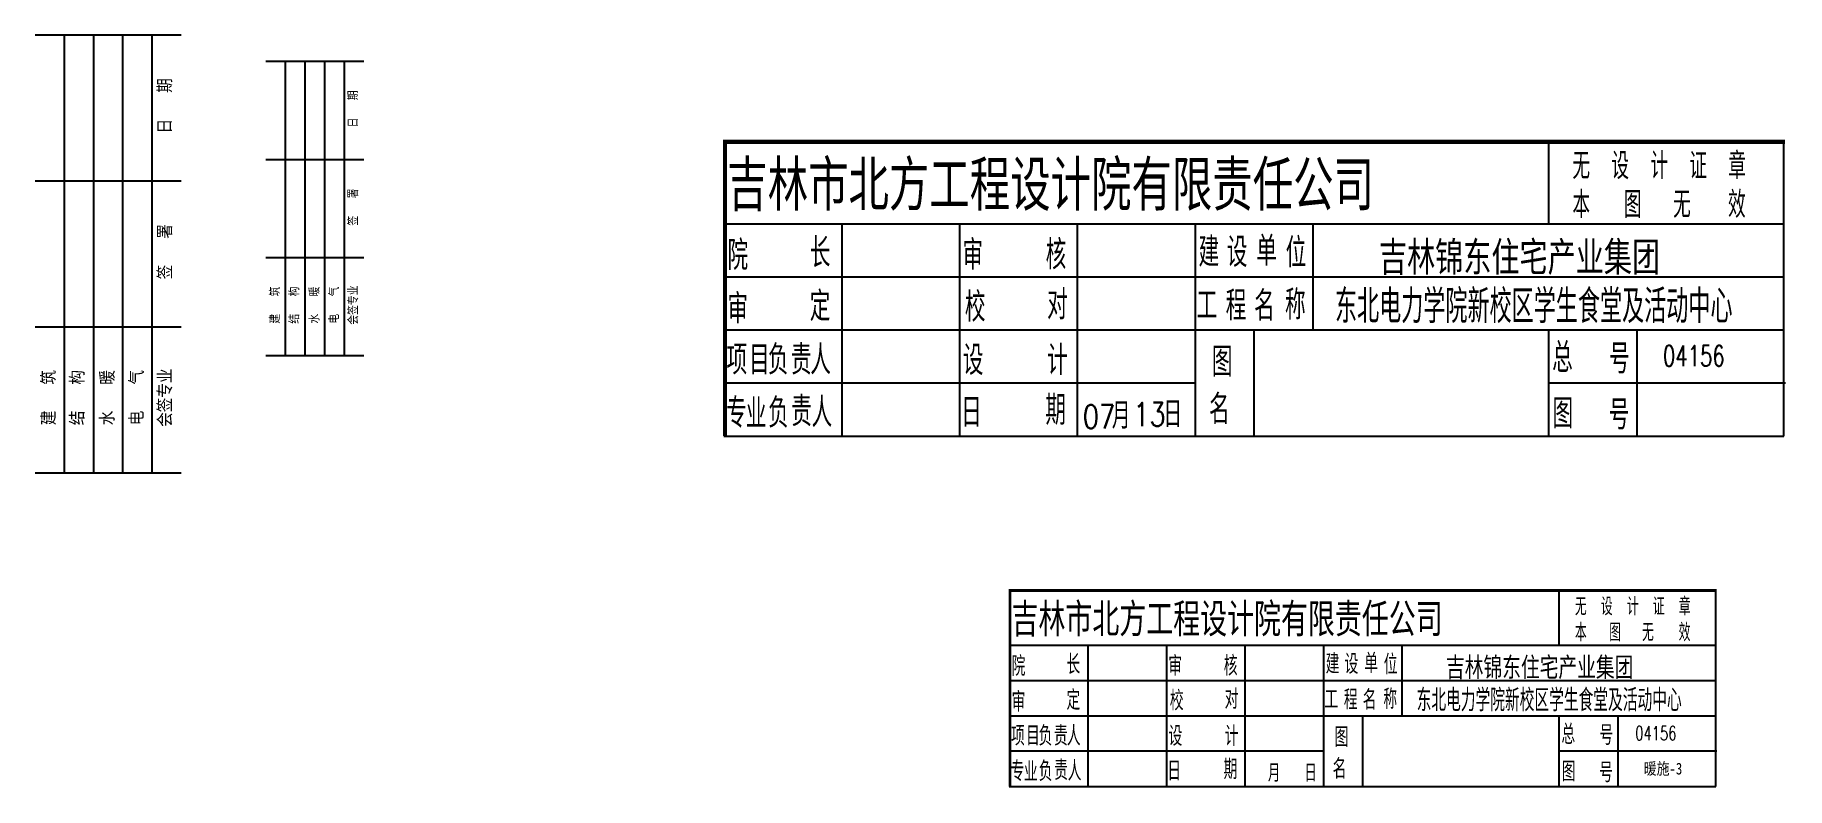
# Model space of a CAD drawing. Extents: x -55219 to 470149, y 494712 to 780039.
# Drawn here: x 283851 to 328476, y 703501 to 722695 of the extents above; entities that cross this region are included whole.
import ezdxf
from ezdxf.enums import TextEntityAlignment as Align

# ---------------------------------------------------------------- set-up
doc = ezdxf.new("R2010")
doc.units = 0
doc.header["$LTSCALE"] = 1500
doc.header["$MEASUREMENT"] = 0
doc.layers.get('0').update_dxf_attribs({"linetype": 'CONTINUOUS'})
doc.layers.add('GPSCOMMON', color=7, linetype='CONTINUOUS')
doc.layers.add('文字和字符', color=3, linetype='CONTINUOUS')
doc.styles.add('GPSXW', font='txt.shx', dxfattribs={"width": 0.8, "bigfont": 'hztxt.shx'})
doc.styles.add('H1', font='')
doc.styles.add('HZ1', font='txt', dxfattribs={"bigfont": 'hztxt'})
doc.styles.add('STY10', font='TXT', dxfattribs={"width": 0.7, "bigfont": 'HZTXT'})
doc.styles.add('STY13', font='TXT.shx', dxfattribs={"width": 0.7, "bigfont": 'STK.shx'})
doc.styles.add('STY3', font='TXT', dxfattribs={"width": 0.85, "bigfont": 'STK'})
doc.styles.add('STY7', font='TXT', dxfattribs={"width": 0.7, "bigfont": 'HZTXT'})
doc.styles.add('STY8', font='TXT', dxfattribs={"width": 0.7, "bigfont": 'HZTXT'})
doc.styles.add('STY9', font='TXT', dxfattribs={"width": 0.7, "bigfont": 'HZTXT'})
doc.styles.add('宋体', font='')
doc.styles.get('H1').set_extended_font_data('SimSun')
doc.styles.get('宋体').set_extended_font_data('SimSun')

msp = doc.modelspace()

# ---------------------------------------------------------------- texts
at = {"style": 'HZ1'}
for s, height, p in [('日  期', 371.98, (287144.8, 720890.3)), ('日  期', 250, (291939.6, 720809.6)), ('签  署', 250, (291939.6, 718309.6)), ('签  署', 371.98, (287144.8, 717170.5)), ('建  筑', 250, (289947.1, 715809.6)), ('结  构', 250, (290438.7, 715809.6)), ('水  暖', 250, (290954.4, 715809.6)), ('电  气', 250, (291454.1, 715809.6)), ('会签专业', 250, (291939.6, 715809.6)), ('建  筑', 371.98, (284180.1, 713450.7)), ('结  构', 371.98, (284911.6, 713450.7)), ('水  暖', 371.98, (285679, 713450.7)), ('电  气', 371.98, (286422.4, 713450.7)), ('会签专业', 371.98, (287144.8, 713450.7))]:
    msp.add_text(s, height=height, rotation=90, dxfattribs=at).set_placement(p, align=Align.MIDDLE)
at = {"color": 3, "linetype": 'Continuous'}
for s, height, style, width, p in [('吉林市北方工程设计院有限责任公司', 1275, 'STY3', 0.85, (301483.2, 718216.4)), ('长', 750, 'STY8', 0.7, (303585.1, 716769.3)), ('建', 750, 'STY9', 0.7, (313488, 716789)), ('设', 750, 'STY9', 0.7, (314207.5, 716782.1)), ('单', 750, 'STY9', 0.7, (314960, 716810.8)), ('位', 750, 'STY9', 0.7, (315706.3, 716768.4)), ('院', 750, 'STY8', 0.7, (301488.9, 716704.8)), ('审', 750, 'STY8', 0.7, (307475.1, 716713.7)), ('核', 750, 'STY8', 0.7, (309593.6, 716719.8)), ('定', 750, 'STY8', 0.7, (303585.1, 715403.8)), ('对', 750, 'STY8', 0.7, (309629.3, 715446.1)), ('程', 750, 'STY9', 0.7, (314180.5, 715421.7)), ('名', 750, 'STY9', 0.7, (314903.5, 715414.9)), ('称', 750, 'STY9', 0.7, (315690.8, 715443.5)), ('审', 750, 'STY8', 0.7, (301488.9, 715339.3)), ('校', 750, 'STY8', 0.7, (307534.7, 715387.6)), ('工', 750, 'STY9', 0.7, (313439.5, 715428.6)), ('总', 750, 'STY7', 0.7, (322494.4, 714097.4)), ('目', 750, 'STY8', 0.7, (302038.9, 714039.2)), ('负', 750, 'STY8', 0.7, (302518.2, 714039.2)), ('责', 750, 'STY8', 0.7, (303104.5, 714039.2)), ('人', 750, 'STY8', 0.7, (303596.4, 714039.2)), ('设', 750, 'STY8', 0.7, (307482.4, 714029.9)), ('计', 750, 'STY8', 0.7, (309631.5, 714028.2)), ('图', 750, 'STY10', 0.7, (313828, 713988.6)), ('号', 750, 'STY7', 0.7, (323947.8, 714065.8)), ('04156', 525, 'STY7', 0.7, (325316.1, 714252.6)), ('期', 750, 'STY8', 0.7, (309585.4, 712756.6)), ('名', 750, 'STY10', 0.7, (313754.7, 712775.4)), ('业', 750, 'STY8', 0.7, (301956.1, 712663.8)), ('负', 750, 'STY8', 0.7, (302524.5, 712686)), ('责', 750, 'STY8', 0.7, (303112.4, 712723.6)), ('人', 750, 'STY8', 0.7, (303631.1, 712698.7)), ('日', 750, 'STY8', 0.7, (307438.6, 712698.9)), ('月', 675, 'STY8', 0.7, (311280.4, 712657.7)), ('日', 675, 'STY8', 0.7, (312594.3, 712692.5)), ('图', 750, 'STY7', 0.7, (322505.5, 712669.9)), ('号', 750, 'STY7', 0.7, (323939.1, 712638.5)), ('吉林市北方工程设计院有限责任公司', 850, 'STY3', 0.85, (308723.5, 707365.1)), ('院', 500, 'STY8', 0.7, (308727.3, 706357.4)), ('长', 500, 'STY8', 0.7, (310124.7, 706400.4)), ('审', 500, 'STY8', 0.7, (312718.1, 706363.3)), ('核', 500, 'STY8', 0.7, (314130.4, 706367.4)), ('建', 500, 'STY9', 0.7, (316726.7, 706413.5)), ('设', 500, 'STY9', 0.7, (317206.3, 706408.9)), ('单', 500, 'STY9', 0.7, (317708, 706428)), ('位', 500, 'STY9', 0.7, (318205.5, 706399.8)), ('审', 500, 'STY8', 0.7, (308727.3, 705447)), ('定', 500, 'STY8', 0.7, (310124.7, 705490.1)), ('校', 500, 'STY8', 0.7, (312757.8, 705479.2)), ('对', 500, 'STY8', 0.7, (314154.2, 705518.2)), ('工', 500, 'STY9', 0.7, (316694.3, 705506.6)), ('程', 500, 'STY9', 0.7, (317188.3, 705502)), ('名', 500, 'STY9', 0.7, (317670.3, 705497.4)), ('称', 500, 'STY9', 0.7, (318195.2, 705516.5)), ('目', 500, 'STY8', 0.7, (309093.9, 704580.3)), ('负', 500, 'STY8', 0.7, (309413.4, 704580.3)), ('责', 500, 'STY8', 0.7, (309804.3, 704580.3)), ('人', 500, 'STY8', 0.7, (310132.2, 704580.3)), ('设', 500, 'STY8', 0.7, (312722.9, 704574.1)), ('计', 500, 'STY8', 0.7, (314155.6, 704573)), ('总', 500, 'STY7', 0.7, (322730.9, 704619.1)), ('号', 500, 'STY7', 0.7, (323699.8, 704598)), ('图', 500, 'STY10', 0.7, (316953.3, 704546.6)), ('04156', 350, 'STY7', 0.7, (324612, 704722.6)), ('业', 500, 'STY8', 0.7, (309038.7, 703663.4)), ('负', 500, 'STY8', 0.7, (309417.6, 703678.2)), ('责', 500, 'STY8', 0.7, (309809.6, 703703.3)), ('人', 500, 'STY8', 0.7, (310155.4, 703686.6)), ('日', 500, 'STY8', 0.7, (312693.7, 703686.8)), ('期', 500, 'STY8', 0.7, (314124.9, 703725.3)), ('名', 500, 'STY10', 0.7, (316904.4, 703737.8)), ('图', 500, 'STY7', 0.7, (322738.3, 703667.4)), ('月', 450, 'STY8', 0.7, (315254.9, 703659.3)), ('日', 450, 'STY8', 0.7, (316186.6, 703659.3)), ('号', 500, 'STY7', 0.7, (323694.1, 703646.5))]:
    msp.add_text(s, height=height, dxfattribs=dict(at, style=style, width=width)).set_placement(p)
at = {"color": 3}
for s, height, style, width, p in [('无', 675, 'STY13', 0.7, (323010.7, 719021)), ('设', 675, 'STY13', 0.7, (324003.5, 719021)), ('计', 675, 'STY13', 0.7, (324996.2, 719021)), ('证', 675, 'STY13', 0.7, (325989, 719021)), ('章', 675, 'STY13', 0.7, (326981.8, 719021)), ('本', 675, 'STY13', 0.7, (323010.7, 718033.6)), ('图', 675, 'STY13', 0.7, (324322.3, 718033.6)), ('无', 675, 'STY13', 0.7, (325576.1, 718033.6)), ('效', 675, 'STY13', 0.7, (326974.5, 718033.6)), ('07', 600, 'GPSXW', 0.8, (310539.2, 712665.9)), ('13', 600, 'GPSXW', 0.8, (311828.1, 712727.1)), ('无', 450, 'STY13', 0.7, (323075.1, 707901.5)), ('设', 450, 'STY13', 0.7, (323737, 707901.5)), ('计', 450, 'STY13', 0.7, (324398.8, 707901.5)), ('证', 450, 'STY13', 0.7, (325060.7, 707901.5)), ('章', 450, 'STY13', 0.7, (325722.5, 707901.5)), ('本', 450, 'STY13', 0.7, (323075.1, 707243.2)), ('图', 450, 'STY13', 0.7, (323949.5, 707243.2)), ('无', 450, 'STY13', 0.7, (324785.4, 707243.2)), ('效', 450, 'STY13', 0.7, (325717.7, 707243.2))]:
    msp.add_text(s, height=height, dxfattribs=dict(at, style=style, width=width)).set_placement(p)
at = {"linetype": 'Continuous', "style": 'STY8', "width": 0.7}
for s, height, p in [('项', 750, (301463.9, 714039.2)), ('专', 750, (301451.6, 712685.2)), ('项', 500, (308710.6, 704580.3)), ('专', 500, (308702.4, 703677.6))]:
    msp.add_text(s, height=height, dxfattribs=at).set_placement(p)
at = {"layer": '文字和字符', "color": 2}
for s, height, style, width, p in [('吉林锦东住宅产业集团', 750, 'H1', 0.7, (318083.5, 716665.5)), ('东北电力学院新校区学生食堂及活动中心', 750, 'H1', 0.55, (316962.2, 715432.4)), ('吉林锦东住宅产业集团', 500, 'H1', 0.7, (319790.3, 706331.2)), ('东北电力学院新校区学生食堂及活动中心', 500, 'H1', 0.55, (319042.8, 705509.1)), ('暖施-3', 300, '宋体', 0.8, (324828, 703844.9))]:
    msp.add_text(s, height=height, dxfattribs=dict(at, style=style, width=width)).set_placement(p)

# ---------------------------------------------------------------- linework, layer by layer
for p, q in [((287570.4, 722694.8), (283850.6, 722694.8)), ((284594.6, 722694.8), (284594.6, 711535.4)), ((285338.5, 722694.8), (285338.5, 711535.4)), ((286082.5, 722694.8), (286082.5, 711535.4)), ((286826.5, 722694.8), (286826.5, 711535.4)), ((292225.6, 722022.3), (289725.6, 722022.3)), ((290225.6, 722022.3), (290225.6, 714522.3)), ((290725.6, 722022.3), (290725.6, 714522.3)), ((291225.6, 722022.3), (291225.6, 714522.3)), ((291725.6, 722022.3), (291725.6, 714522.3)), ((289725.6, 719522.3), (292225.6, 719522.3)), ((283850.6, 718975), (287570.4, 718975)), ((289725.6, 717022.3), (292225.6, 717022.3)), ((283850.6, 715255.2), (287570.4, 715255.2)), ((289725.6, 714522.3), (292225.6, 714522.3)), ((283850.6, 711535.4), (287570.4, 711535.4))]:
    msp.add_line(p, q)
at = {"color": 3, "linetype": 'Continuous'}
for p, q in [((322399.3, 719972.2), (322399.3, 717872.2)), ((328399.3, 712472.2), (328399.3, 719972.2)), ((328399.3, 717872.2), (301399.3, 717872.2)), ((304399.3, 717872.2), (304399.3, 712472.2)), ((307399.3, 717872.2), (307399.3, 712472.2)), ((310399.3, 717872.2), (310399.3, 712472.2)), ((313399.3, 717872.2), (313399.3, 712472.2)), ((316399.3, 717872.2), (316399.3, 715172.2)), ((328399.3, 716522.2), (301399.3, 716522.2)), ((328399.3, 715172.2), (301399.3, 715172.2)), ((314899.3, 715172.2), (314899.3, 712472.2)), ((322399.3, 715172.2), (322399.3, 712472.2)), ((324649.3, 715172.2), (324649.3, 712472.2)), ((313399.3, 713822.2), (301399.3, 713822.2)), ((328437.4, 713822.2), (322399.3, 713822.2)), ((322667.5, 708535.6), (322667.5, 707135.6)), ((326667.5, 703535.6), (326667.5, 708535.6)), ((326667.5, 707135.6), (308667.5, 707135.6)), ((310667.5, 707135.6), (310667.5, 703535.6)), ((312667.5, 707135.6), (312667.5, 703535.6)), ((314667.5, 707135.6), (314667.5, 703535.6)), ((316667.5, 707135.6), (316667.5, 703535.6)), ((318667.5, 707135.6), (318667.5, 705335.6)), ((326667.5, 706235.6), (308667.5, 706235.6)), ((326667.5, 705335.6), (308667.5, 705335.6)), ((317667.5, 705335.6), (317667.5, 703535.6)), ((322667.5, 705335.6), (322667.5, 703535.6)), ((324167.5, 705335.6), (324167.5, 703535.6)), ((316667.5, 704435.6), (308667.5, 704435.6)), ((326692.9, 704435.6), (322667.5, 704435.6))]:
    msp.add_line(p, q, dxfattribs=at)
at = {"color": 3}
for p, q in [((301399.3, 712472.2), (328399.3, 712472.2)), ((308667.5, 703535.6), (326667.5, 703535.6))]:
    msp.add_line(p, q, dxfattribs=at)
at = {"layer": 'GPSCOMMON', "color": 1}
for points, const_width in [([(301423.3, 712472.2), (301423.3, 719972.2), (328423.3, 719972.2)], 105), ([(308683.5, 703535.6), (308683.5, 708535.6), (326683.5, 708535.6)], 70)]:
    msp.add_lwpolyline(points, dxfattribs=dict(at, const_width=const_width))

msp.set_redraw_order([(e.dxf.handle, doc.entitydb.next_handle()) for e in msp.query("TEXT MTEXT ATTDEF DIMENSION ARC_DIMENSION")])  # texts and dimensions are drawn at this point

doc.saveas('drawing.dxf')
